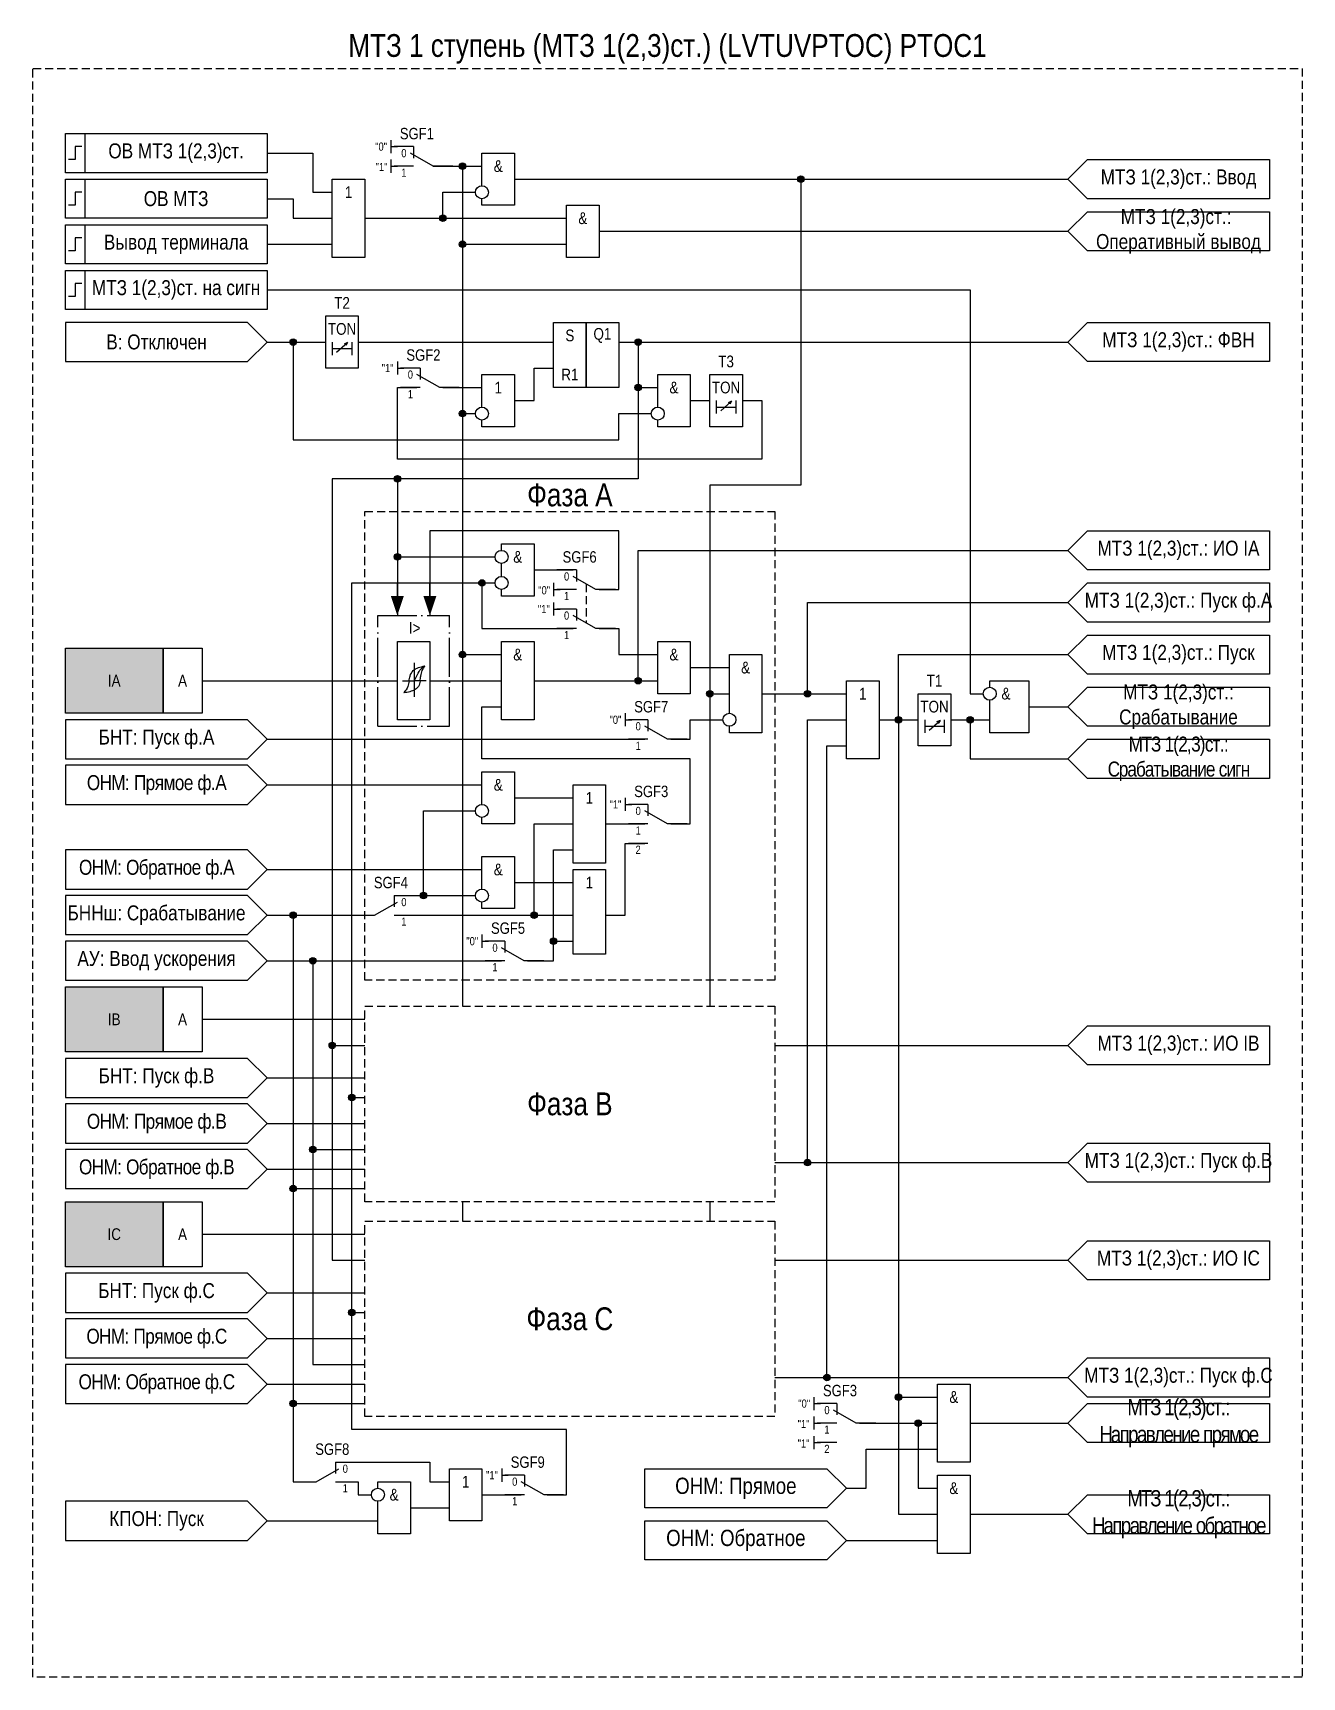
# Model space of a CAD drawing. Header units: millimetres. Extents: x -60 to 2170, y -116 to 657.
# Drawn here: x 743 to 938, y 394 to 646.5 of the extents above; entities that cross this region are included whole.
import ezdxf
from ezdxf.enums import TextEntityAlignment as Align

# ---------------------------------------------------------------- set-up
doc = ezdxf.new("R2010")
doc.units = ezdxf.units.MM
doc.linetypes.add('ACAD_ISO04W100', pattern=[30, 24, -3, 0, -3])
doc.linetypes.add('штриховая2', pattern=[0.375, 0.25, -0.125])
doc.layers.add('TEXT', color=7, linetype='Continuous', lineweight=25)
doc.layers.add('Основная', color=7, linetype='Continuous')
doc.styles.add('1.8_Gost_RD', font='ARIALN.TTF', dxfattribs={"height": 1.8})
doc.styles.add('2.5_Gost_RD', font='ARIALN.TTF', dxfattribs={"height": 2.5})
doc.styles.add('3.5_Gost_RD', font='ARIALN.TTF', dxfattribs={"height": 3.5})
doc.styles.add('Вывод', font='ARIALN.TTF', dxfattribs={"height": 2.5})
doc.styles.add('Компонент', font='ARIALN.TTF', dxfattribs={"height": 3.5})

msp = doc.modelspace()

# ---------------------------------------------------------------- texts
at = {"color": 30, "ltscale": 100, "insert": (840.5, 644), "char_height": 3.5, "width": 195, "attachment_point": 5, "style": '3.5_Gost_RD'}
msp.add_mtext('МТЗ 1 ступень (МТЗ 1(2,3)ст.) (LVTUVPTOC) {\\C6;PTOC1}', dxfattribs=at)
at = {"ltscale": 100, "char_height": 1.25, "attachment_point": 1, "style": '3.5_Gost_RD'}
for s, insert in [('"1"', (795.66, 626.5)), ('"0"', (820.64, 561.5)), ('2', (835.59, 521.66)), ('"1"', (860.5, 433.5)), ('"1"', (860.5, 430.5)), ('2', (864.59, 429.66))]:
    msp.add_mtext_dynamic_manual_height_columns(s, width=2, gutter_width=17.5, heights=[0], dxfattribs=dict(at, insert=insert))
at = {"ltscale": 100, "attachment_point": 5}
for s, insert, char_height, width, style in [('&', (814.5, 626), 1.8, 5, '2.5_Gost_RD'), ('МТЗ 1(2,3)ст.: Ввод', (919, 624), 2.3, 28, '2.5_Gost_RD'), ('1', (791.5, 622), 1.8, 5, '2.5_Gost_RD'), ('&', (827.5, 618), 1.8, 5, '2.5_Gost_RD'), ('МТЗ 1(2,3)ст.:  Оперативный вывод', (919, 616), 2.3, 28, '2.5_Gost_RD'), ('МТЗ 1(2,3)ст. на сигн', (765, 607), 2.3, 28, '2.5_Gost_RD'), ('T2', (790.5, 605), 1.8, 5, '2.5_Gost_RD'), ('TON', (790.5, 601), 1.8, 5, '2.5_Gost_RD'), ('S', (825.5, 600), 1.8, 5, '2.5_Gost_RD'), ('Q1', (830.5, 600), 1.8, 5, '2.5_Gost_RD'), ('МТЗ 1(2,3)ст.: ФВН', (919, 599), 2.3, 28, '2.5_Gost_RD'), ('T3', (849.5, 596), 1.8, 5, '2.5_Gost_RD'), ('R1', (825.5, 594), 1.8, 5, '2.5_Gost_RD'), ('1', (814.5, 592), 1.8, 5, '2.5_Gost_RD'), ('&', (841.5, 592), 1.8, 5, '2.5_Gost_RD'), ('TON', (849.5, 592), 1.8, 5, '2.5_Gost_RD'), ('МТЗ 1(2,3)ст.: ИО IА', (919, 567), 2.3, 28, '2.5_Gost_RD'), ('&', (817.5, 566), 1.8, 5, '2.5_Gost_RD'), ('МТЗ 1(2,3)ст.: Пуск ф.А', (919, 559), 2.3, 28, '2.5_Gost_RD'), ('&', (817.5, 551), 1.8, 5, '2.5_Gost_RD'), ('&', (841.5, 551), 1.8, 5, '2.5_Gost_RD'), ('МТЗ 1(2,3)ст.: Пуск', (919, 551), 2.3, 28, '2.5_Gost_RD'), ('IA', (755.5, 547), 1.8, 15, '1.8_Gost_RD'), ('А', (766, 547), 1.8, 6, '1.8_Gost_RD'), ('&', (852.5, 549), 1.8, 5, '2.5_Gost_RD'), ('T1', (881.52, 547), 1.8, 5, '2.5_Gost_RD'), ('1', (870.5, 545), 1.8, 5, '2.5_Gost_RD'), ('&', (892.5, 545), 1.8, 5, '2.5_Gost_RD'), ('МТЗ 1(2,3)ст.: Срабатывание ', (919, 543), 2.3, 28, '2.5_Gost_RD'), ('TON', (881.52, 543), 1.8, 5, '2.5_Gost_RD'), ('{\\T0.9;МТЗ 1(2,3)ст.: Срабатывание сигн}', (919, 535), 2.3, 28, '2.5_Gost_RD'), ('&', (814.5, 531), 1.8, 5, '2.5_Gost_RD'), ('1', (828.5, 529), 1.8, 5, '2.5_Gost_RD'), ('&', (814.5, 518), 1.8, 5, '2.5_Gost_RD'), ('1', (828.5, 516), 1.8, 5, '2.5_Gost_RD'), ('IВ', (755.5, 495), 1.8, 15, '1.8_Gost_RD'), ('А', (766, 495), 1.8, 6, '1.8_Gost_RD'), ('МТЗ 1(2,3)ст.: ИО IВ', (919, 491), 2.3, 28, '2.5_Gost_RD'), ('МТЗ 1(2,3)ст.: Пуск ф.В', (919, 473), 2.3, 28, '2.5_Gost_RD'), ('IC', (755.5, 462), 1.8, 15, '1.8_Gost_RD'), ('А', (766, 462), 1.8, 6, '1.8_Gost_RD'), ('МТЗ 1(2,3)ст.: ИО IС', (919, 458), 2.3, 28, '2.5_Gost_RD'), ('МТЗ 1(2,3)ст.: Пуск ф.С', (919, 440), 2.3, 28, '2.5_Gost_RD'), ('&', (884.5, 437), 1.8, 5, '2.5_Gost_RD'), ('{\\T0.85;МТЗ 1(2,3)ст.: Направление прямое}', (919, 433), 2.5, 28, '2.5_Gost_RD'), ('1', (809.5, 424), 1.8, 5, '2.5_Gost_RD'), ('ОНМ: Прямое', (851, 423), 2.5, 28, '2.5_Gost_RD'), ('&', (798.5, 422), 1.8, 5, '2.5_Gost_RD'), ('&', (884.5, 423), 1.8, 5, '2.5_Gost_RD'), ('{\\T0.85;МТЗ 1(2,3)ст.: Направление обратное}', (919, 419), 2.5, 28, '2.5_Gost_RD'), ('КПОН: Пуск', (762, 418), 2.3, 28, '2.5_Gost_RD'), ('ОНМ: Обратное', (851, 415), 2.5, 28, '2.5_Gost_RD')]:
    msp.add_mtext(s, dxfattribs=dict(at, insert=insert, char_height=char_height, width=width, style=style))
at = {"color": 251, "ltscale": 100, "true_color": 0x58595b, "char_height": 3.5, "width": 63, "attachment_point": 5, "style": '3.5_Gost_RD'}
for s, insert in [('Фаза А', (825.5, 575.5)), ('Фаза В', (825.5, 482)), ('Фаза С', (825.5, 449))]:
    msp.add_mtext(s, dxfattribs=dict(at, insert=insert))
at = {"color": 7, "ltscale": 100, "insert": (796, 556), "char_height": 1.8, "attachment_point": 1, "style": '1.8_Gost_RD'}
msp.add_mtext_dynamic_manual_height_columns('\\pi4.7676;I>', width=11, gutter_width=17.5, heights=[0], dxfattribs=at)
at = {"layer": 'TEXT', "ltscale": 100, "char_height": 2.3, "attachment_point": 5, "style": '2.5_Gost_RD'}
for s, insert, width in [('ОВ МТЗ 1(2,3)ст.', (765, 628), 28), ('ОВ МТЗ', (765, 621), 28), ('Вывод терминала', (765, 614), 28), ('В: Отключен', (762, 599), 28), ('БНТ: Пуск ф.А', (762, 538), 28), ('{\\T0.95;ОНМ: Прямое ф.А}', (762, 531), 28), ('{\\T0.95;ОНМ: Обратное ф.А}', (762, 518), 28), ('БННш: Срабатывание', (762, 511), 28), ('АУ: Ввод ускорения', (762, 504), 28), ('БНТ: Пуск ф.В', (762, 486), 28), ('{\\T0.95;ОНМ: Прямое ф.В}', (762, 479), 28.2626), ('{\\T0.95;ОНМ: Обратное ф.В}', (762, 472), 28), ('БНТ: Пуск ф.С', (762, 453), 28), ('{\\T0.95;ОНМ: Прямое ф.С}', (762, 446), 28), ('{\\T0.95;ОНМ: Обратное ф.С}', (762, 439), 28)]:
    msp.add_mtext(s, dxfattribs=dict(at, insert=insert, width=width))

# ---------------------------------------------------------------- blocks, each defined once
blk = doc.blocks.new('*U892')
at = {"layer": 'Основная', "linetype": 'ACAD_ISO04W100', "ltscale": 0.25}
for p, q in [((0, 0), (11, 0)), ((0, -17), (0, 0)), ((11, -17), (11, 0)), ((0, -17), (11, -17))]:
    blk.add_line(p, q, dxfattribs=at)
at = {"layer": 'Основная', "style": 'Компонент'}
blk.add_attdef('ОУ', text='', height=3.5, dxfattribs=at).set_placement((11, 0), align=Align.MIDDLE_CENTER)
blk = doc.blocks.new('Точка')
at = {"ltscale": 100}
h = blk.add_hatch(color=256, dxfattribs=at)
h.dxf.hatch_style = 1
edge = h.paths.add_edge_path()
edge.add_arc((0, 0), 0.5, 0, 360)
blk.add_circle((0, 0), 0.5, dxfattribs=at)
blk = doc.blocks.new('*U978')
at = {"ltscale": 0.25}
blk.add_line((-1, 0), (-5, 0), dxfattribs=at)
blk.add_lwpolyline([(-3, 0, 2, 0, 0), (0, 0, 0, 0, 0)], format="xyseb", dxfattribs=at)
at = {"layer": 'Основная', "style": 'Вывод'}
blk.add_attdef('ОТ', text='', height=2.5, dxfattribs=at).set_placement((-4, 0), align=Align.MIDDLE_CENTER)
blk = doc.blocks.new('*U958')
at = {"layer": 'Основная', "ltscale": 0.35}
blk.add_line((6, 6), (6, 2.5), dxfattribs=at)
at = {"layer": 'Основная', "color": 0}
blk.add_line((0, 0), (7, 4), dxfattribs=at)
blk = doc.blocks.new('*U1016')
at = {"layer": 'Основная', "color": 0}
for p, q in [((-3, 6), (-9, 6)), ((-3, 0), (-9, 0)), ((9, 0), (3, 0))]:
    blk.add_line(p, q, dxfattribs=at)
at = {"layer": 'Основная', "ltscale": 0.25, "xscale": -1}
blk.add_blockref('*U958', (3, 0), dxfattribs=at)
at = {"layer": 'Основная'}
for tag, height, style, p in [('ОУ', 3.5, 'Компонент', (-2, 10)), ('В1', 2.5, 'Вывод', (-13, 6)), ('В2', 2.5, 'Вывод', (-6, 4)), ('В3', 2.5, 'Вывод', (-6, -2))]:
    blk.add_attdef(tag, text='', height=height, dxfattribs=dict(at, style=style)).set_placement(p, align=Align.MIDDLE_CENTER)
blk = doc.blocks.new('*U1018')
at = {"layer": 'Основная', "color": 0}
for p, q in [((3, 6), (9, 6)), ((-9, 0), (-3, 0)), ((3, 0), (9, 0))]:
    blk.add_line(p, q, dxfattribs=at)
at = {"layer": 'Основная', "ltscale": 0.25}
blk.add_blockref('*U958', (-3, 0), dxfattribs=at)
at = {"layer": 'Основная'}
for tag, height, style, p in [('ОУ', 3.5, 'Компонент', (2, 10)), ('В2', 2.5, 'Вывод', (6, 4)), ('В1', 2.5, 'Вывод', (13, 6)), ('В3', 2.5, 'Вывод', (6, -2))]:
    blk.add_attdef(tag, text='', height=height, dxfattribs=dict(at, style=style)).set_placement(p, align=Align.MIDDLE_CENTER)
blk = doc.blocks.new('*U1037')
at = {"layer": 'Основная', "color": 0}
for p, q in [((-3, 6), (-9, 6)), ((-3, 0), (-9, 0)), ((9, 0), (3, 0))]:
    blk.add_line(p, q, dxfattribs=at)
at = {"layer": 'Основная', "ltscale": 0.25, "xscale": -1}
blk.add_blockref('*U958', (3, 0), dxfattribs=at)
at = {"layer": 'Основная'}
for tag, height, style, p in [('ОУ', 3.5, 'Компонент', (-2, 10)), ('В1', 2.5, 'Вывод', (-13, 6)), ('В2', 2.5, 'Вывод', (-6, 4)), ('В3', 2.5, 'Вывод', (-6, -2))]:
    blk.add_attdef(tag, text='', height=height, dxfattribs=dict(at, style=style)).set_placement(p, align=Align.MIDDLE_CENTER)
blk = doc.blocks.new('*U1030')
at = {"layer": 'Основная', "color": 0}
for p, q in [((3, 6), (9, 6)), ((-9, 0), (-3, 0)), ((3, 0), (9, 0))]:
    blk.add_line(p, q, dxfattribs=at)
at = {"layer": 'Основная', "ltscale": 0.25}
blk.add_blockref('*U958', (-3, 0), dxfattribs=at)
at = {"layer": 'Основная'}
for tag, height, style, p in [('ОУ', 3.5, 'Компонент', (2, 10)), ('В2', 2.5, 'Вывод', (6, 4)), ('В1', 2.5, 'Вывод', (14, 6)), ('В3', 2.5, 'Вывод', (6, -2))]:
    blk.add_attdef(tag, text='', height=height, dxfattribs=dict(at, style=style)).set_placement(p, align=Align.MIDDLE_CENTER)

# ---------------------------------------------------------------- hatches: boundary and pattern name
at = {"ltscale": 100, "true_color": 0xef8637}
h = msp.add_hatch(color=30, dxfattribs=at)
h.dxf.hatch_style = 1
h.paths.add_polyline_path([(748, 552), (763, 552), (763, 542), (748, 542)])
h = msp.add_hatch(color=30, dxfattribs=at)
h.dxf.hatch_style = 1
h.paths.add_polyline_path([(748, 500), (763, 500), (763, 490), (748, 490)])
h = msp.add_hatch(color=30, dxfattribs=at)
h.dxf.hatch_style = 1
h.paths.add_polyline_path([(748, 467), (763, 467), (763, 457), (748, 457)])

# ---------------------------------------------------------------- linework, layer by layer
at = {"ltscale": 100}
for p, q in [((798, 630), (798, 628)), ((798, 629), (799, 629)), ((798, 627), (798, 625)), ((798, 626), (799, 626)), ((799, 596), (799, 594)), ((799, 595), (800, 595)), ((823, 562), (823, 560)), ((823, 561), (824, 561)), ((823, 559), (823, 557)), ((823, 558), (824, 558)), ((834, 542), (834, 540)), ((834, 541), (835, 541)), ((834, 529), (834, 527)), ((834, 528), (835, 528)), ((837.5, 522), (834.5, 522)), ((812, 508), (812, 506)), ((812, 507), (813, 507)), ((863, 437), (863, 435)), ((863, 436), (864, 436)), ((863, 434), (863, 432)), ((863, 433), (864, 433)), ((863, 431), (863, 429)), ((863, 430), (864, 430)), ((866.5, 430), (863.5, 430)), ((815.03, 426.01), (815.03, 424.01)), ((815.03, 425.01), (816.03, 425.01))]:
    msp.add_line(p, q, dxfattribs=at)
at = {"color": 7, "ltscale": 100}
for p, q in [((789.67, 597.42), (791.34, 598.91)), ((791.34, 598.91), (790.82, 598.69)), ((791.34, 598.91), (791.07, 598.44)), ((848.67, 588.41), (850.34, 589.9)), ((850.34, 589.9), (849.82, 589.68)), ((850.34, 589.9), (850.08, 589.43)), ((799.79, 547), (801.6, 547)), ((803.42, 547), (801.6, 547)), ((880.7, 539.41), (882.37, 540.9)), ((882.37, 540.9), (881.85, 540.68)), ((882.37, 540.9), (882.1, 540.43))]:
    msp.add_line(p, q, dxfattribs=at)
msp.add_line((801.6, 549.72), (801.6, 544.52))
at = {"color": 7, "linetype": 'штриховая2', "ltscale": 5}
msp.add_lwpolyline([(743, 641), (938, 641), (938, 394), (743, 394)], close=True, dxfattribs=at)
at = {"ltscale": 100}
for points in [[(748, 631), (751, 631), (751, 625), (748, 625)], [(748, 631), (779, 631), (779, 625), (748, 625)], [(933, 627), (933, 621), (905, 621), (902, 624), (905, 627)], [(748, 624), (751, 624), (751, 618), (748, 618)], [(748, 624), (779, 624), (779, 618), (748, 618)], [(789, 624), (794, 624), (794, 612), (789, 612)], [(825, 620), (830, 620), (830, 612), (825, 612)], [(933, 619), (933, 613), (905, 613), (902, 616), (905, 619)], [(748, 617), (751, 617), (751, 611), (748, 611)], [(748, 617), (779, 617), (779, 611), (748, 611)], [(748, 610), (751, 610), (751, 604), (748, 604)], [(748, 610), (779, 610), (779, 604), (748, 604)], [(788, 603), (793, 603), (793, 595), (788, 595)], [(823, 602), (828, 602), (828, 592), (823, 592)], [(828, 602), (833, 602), (833, 592), (828, 592)], [(847, 594), (852, 594), (852, 586), (847, 586)], [(933, 570), (933, 564), (905, 564), (902, 567), (905, 570)], [(933, 562), (933, 556), (905, 556), (902, 559), (905, 562)], [(799, 553), (804, 553), (804, 541), (799, 541)], [(815, 553), (820, 553), (820, 541), (815, 541)], [(839, 553), (844, 553), (844, 545), (839, 545)], [(933, 554), (933, 548), (905, 548), (902, 551), (905, 554)], [(748, 552), (763, 552), (763, 542), (748, 542)], [(763, 552), (769, 552), (769, 542), (763, 542)], [(868, 547), (873, 547), (873, 535), (868, 535)], [(933, 546), (933, 540), (905, 540), (902, 543), (905, 546)], [(879.02, 545), (884.02, 545), (884.02, 537), (879.02, 537)], [(933, 538), (933, 532), (905, 532), (902, 535), (905, 538)], [(826, 531), (831, 531), (831, 519), (826, 519)], [(826, 518), (831, 518), (831, 505), (826, 505)], [(748, 500), (763, 500), (763, 490), (748, 490)], [(763, 500), (769, 500), (769, 490), (763, 490)], [(933, 494), (933, 488), (905, 488), (902, 491), (905, 494)], [(933, 476), (933, 470), (905, 470), (902, 473), (905, 476)], [(748, 467), (763, 467), (763, 457), (748, 457)], [(763, 467), (769, 467), (769, 457), (763, 457)], [(933, 461), (933, 455), (905, 455), (902, 458), (905, 461)], [(933, 443), (933, 437), (905, 437), (902, 440), (905, 443)], [(882, 439), (887, 439), (887, 427), (882, 427)], [(933, 430), (905, 430), (902, 433), (905, 436), (933, 436)], [(807, 426), (812, 426), (812, 418), (807, 418)], [(865, 426), (868, 423), (865, 420), (837, 420), (837, 426)], [(882, 425), (887, 425), (887, 413), (882, 413)], [(933, 416), (905, 416), (902, 419), (905, 422), (933, 422)], [(865, 418), (868, 415), (865, 412), (837, 412), (837, 418)]]:
    msp.add_lwpolyline(points, close=True, dxfattribs=at)
at = {"lineweight": 30, "ltscale": 100}
for points in [[(750.5, 629), (749.5, 629), (749.5, 627), (748.5, 627)], [(750.5, 622), (749.5, 622), (749.5, 620), (748.5, 620)], [(750.5, 615), (749.5, 615), (749.5, 613), (748.5, 613)], [(750.5, 608), (749.5, 608), (749.5, 606), (748.5, 606)]]:
    msp.add_lwpolyline(points, dxfattribs=at)
at = {"ltscale": 100}
for points in [[(779, 628), (786, 628), (786, 622), (789, 622)], [(812, 623), (812, 628), (817, 628), (817, 620), (812, 620), (812, 621)], [(804.5, 626), (812, 626)], [(805, 626), (809, 626), (809, 551), (815, 551)], [(805, 626), (809, 626), (809, 551), (809, 497)], [(805, 626), (809, 626), (809, 588), (811, 588)], [(805, 626), (809, 626), (809, 614), (825, 614)], [(817, 624), (902, 624)], [(817, 624), (861, 624), (861, 577), (847, 577), (847, 545), (850, 545)], [(817, 624), (861, 624), (861, 577), (847, 577), (847, 497)], [(794, 618), (806, 618), (806, 622), (811, 622)], [(779, 621), (783, 621), (783, 618), (789, 618)], [(794, 618), (825, 618)], [(779, 614), (789, 614)], [(830, 616), (902, 616)], [(779, 607), (887, 607), (887, 545), (889, 545)], [(779, 599), (776, 602), (748, 602), (748, 596), (776, 596), (779, 599)], [(933, 596), (905, 596), (902, 599), (905, 602), (933, 602), (933, 596), (905, 596), (902, 599), (905, 602), (933, 602)], [(779, 599), (783, 599), (783, 584), (833, 584), (833, 588), (838, 588)], [(779, 599), (788, 599)], [(789, 599), (789, 597)], [(833, 599), (836, 599), (836, 578), (789, 578), (789, 491), (794, 491)], [(833, 599), (836, 599), (836, 578), (789, 578), (789, 458), (794, 458)], [(792, 599), (792, 597)], [(793, 599), (823, 599)], [(833, 599), (836, 599), (836, 578), (799, 578), (799, 566), (814, 566)], [(833, 599), (836, 599), (836, 578), (799, 578), (799, 566), (799, 566), (799, 557)], [(833, 599), (836, 599), (836, 592), (839, 592)], [(833, 599), (902, 599)], [(789, 598), (792, 598)], [(812, 589), (812, 594), (817, 594), (817, 586), (812, 586), (812, 587)], [(817, 590), (820, 590), (820, 595), (823, 595)], [(839, 589), (839, 594), (844, 594), (844, 586), (839, 586), (839, 587)], [(852, 590), (855, 590), (855, 581), (799, 581), (799, 592), (802, 592)], [(806, 592), (812, 592)], [(844, 590), (847, 590)], [(848, 590), (848, 588)], [(848, 589), (851, 589)], [(851, 590), (851, 588)], [(830, 561), (833, 561), (833, 570), (804, 570), (804, 557)], [(815, 567), (815, 568), (820, 568), (820, 560), (815, 560), (815, 561)], [(820, 547), (836, 547), (836, 567), (902, 567)], [(815, 563), (815, 565)], [(820, 564), (826, 564)], [(822, 422), (825, 422), (825, 432), (792, 432), (792, 562), (814, 562)], [(822, 422), (825, 422), (825, 432), (792, 432), (792, 562), (812, 562), (812, 555), (826, 555)], [(855, 545), (862, 545), (862, 559), (902, 559)], [(830, 555), (833, 555), (833, 551), (839, 551)], [(850, 542), (850, 551), (855, 551), (855, 539), (850, 539), (850, 540)], [(873, 541), (876, 541), (876, 551), (902, 551)], [(844, 549), (850, 549)], [(769, 547), (799, 547)], [(804, 547), (815, 547)], [(820, 547), (839, 547)], [(820, 547), (823, 547)], [(890, 546), (890, 547), (896, 547), (896, 539), (890, 539), (890, 544)], [(841, 525), (844, 525), (844, 535), (812, 535), (812, 543), (815, 543)], [(855, 545), (868, 545)], [(896, 543), (902, 543)], [(779, 538), (776, 541), (748, 541), (748, 535), (776, 535), (779, 538)], [(841, 538), (844, 538), (844, 541), (849, 541)], [(857, 473), (862, 473), (862, 541), (868, 541)], [(873, 541), (876, 541), (876, 419), (882, 419)], [(873, 541), (876, 541), (876, 437), (882, 437)], [(873, 541), (879, 541)], [(880.02, 541), (880.02, 539)], [(883.02, 541), (883.02, 539)], [(884, 541), (890, 541)], [(884, 541), (887, 541), (887, 535), (902, 535)], [(779, 538), (837, 538)], [(880.02, 540), (883.02, 540)], [(857, 440), (865, 440), (865, 537), (868, 537)], [(779, 531), (776, 534), (748, 534), (748, 528), (776, 528), (779, 531)], [(812, 528), (812, 533), (817, 533), (817, 525), (812, 525), (812, 526)], [(779, 531), (812, 531)], [(817, 529), (826, 529)], [(799, 514), (803, 514), (803, 527), (811, 527)], [(799, 511), (820, 511), (820, 525), (826, 525)], [(831, 525), (837, 525)], [(779, 518), (776, 521), (748, 521), (748, 515), (776, 515), (779, 518)], [(819, 504), (823, 504), (823, 521), (826, 521)], [(831, 511), (834, 511), (834, 522), (837, 522)], [(779, 518), (812, 518)], [(812, 515), (812, 520), (817, 520), (817, 512), (812, 512), (812, 513)], [(817, 516), (826, 516)], [(779, 511), (776, 514), (748, 514), (748, 508), (776, 508), (779, 511)], [(799, 514), (811, 514)], [(779, 511), (795, 511)], [(779, 511), (783, 511), (783, 469), (794, 469)], [(779, 511), (783, 511), (783, 436), (794, 436)], [(779, 511), (783, 511), (783, 424), (786, 424)], [(799, 511), (826, 511)], [(779, 504), (776, 507), (748, 507), (748, 501), (776, 501), (779, 504)], [(819, 504), (823, 504), (823, 507), (826, 507)], [(779, 504), (815, 504)], [(779, 504), (786, 504), (786, 475), (794, 475)], [(779, 504), (786, 504), (786, 442), (794, 442)], [(769, 495), (794, 495)], [(857, 491), (902, 491)], [(779, 486), (776, 489), (748, 489), (748, 483), (776, 483), (779, 486)], [(779, 486), (794, 486)], [(822, 422), (825, 422), (825, 432), (792, 432), (792, 483), (794, 483)], [(779, 479), (776, 482), (748, 482), (748, 476), (776, 476), (779, 479)], [(779, 479), (794, 479)], [(779, 472), (776, 475), (748, 475), (748, 469), (776, 469), (779, 472)], [(857, 473), (902, 473)], [(779, 472), (794, 472)], [(809, 467), (809, 464)], [(847, 467), (847, 464)], [(769, 462), (794, 462)], [(857, 458), (902, 458)], [(779, 453), (776, 456), (748, 456), (748, 450), (776, 450), (779, 453)], [(779, 453), (794, 453)], [(822, 422), (825, 422), (825, 432), (792, 432), (792, 450), (794, 450)], [(779, 446), (776, 449), (748, 449), (748, 443), (776, 443), (779, 446)], [(779, 446), (794, 446)], [(779, 439), (776, 442), (748, 442), (748, 436), (776, 436), (779, 439)], [(857, 440), (902, 440)], [(779, 439), (794, 439)], [(870, 433), (882, 433)], [(870, 433), (879, 433), (879, 423), (882, 423)], [(887, 433), (902, 433)], [(790, 427), (804, 427), (804, 424), (807, 424)], [(868, 423), (871, 423), (871, 429), (882, 429)], [(790, 424), (793, 424), (793, 422), (795, 422)], [(796, 423), (796, 424), (801, 424), (801, 416), (796, 416), (796, 421)], [(812, 422), (818, 422)], [(779, 418), (776, 421), (748, 421), (748, 415), (776, 415), (779, 418)], [(801, 420), (807, 420)], [(779, 418), (796, 418)], [(887, 419), (902, 419)], [(868, 415), (882, 415)]]:
    msp.add_lwpolyline(points, dxfattribs=at)
at = {"color": 251, "linetype": 'штриховая2', "ltscale": 5, "true_color": 0x58595b}
for points in [[(794, 573), (857, 573), (857, 501), (794, 501)], [(794, 497), (857, 497), (857, 467), (794, 467)], [(794, 464), (857, 464), (857, 434), (794, 434)]]:
    msp.add_lwpolyline(points, close=True, dxfattribs=at)
at = {"linetype": 'штриховая2', "ltscale": 5}
msp.add_lwpolyline([(828, 561.86), (828, 555.86)], dxfattribs=at)
for centre in [(812, 622), (839, 588)]:
    msp.add_circle(centre, 1)
at = {"ltscale": 100}
for centre in [(812, 588), (815, 566), (815, 562), (890, 545), (850, 541), (812, 527), (812, 514), (796, 422)]:
    msp.add_circle(centre, 1, dxfattribs=at)
for points in [[(800.8, 546.92), (800.95, 547.71), (801.44, 548.54), (803.2, 549.26)], [(801.6, 547), (802, 547.72), (802.47, 548.6), (803.2, 549.26)], [(802.48, 546.92), (802.6, 547.71), (802.81, 548.54), (803.2, 549.26)], [(800.8, 546.92), (800.6, 546.13), (800, 545.12)], [(802.48, 546.92), (802.25, 546.13), (801.76, 545.67), (800, 545.12)]]:
    msp.add_spline(points, degree=3)

# ---------------------------------------------------------------- block references
for p in [(809, 626), (861, 624), (806, 618), (809, 614), (783, 599), (836, 599), (836, 592), (809, 588), (799, 578), (799, 566), (812, 562), (809, 551), (836, 547), (847, 545), (862, 545), (876, 541), (876, 541), (887, 541), (803, 514), (783, 511), (820, 511), (823, 507), (786, 504), (789, 491), (792, 483), (786, 475), (862, 473), (783, 469), (792, 450), (865, 440), (876, 437), (783, 436), (879, 433)]:
    msp.add_blockref('Точка', p, dxfattribs=at)
at = {"layer": 'Основная', "ltscale": 0.25, "xscale": 0.5, "yscale": 0.5, "zscale": 0.5}
for name, p, values in [('*U1016', (803, 626), {'ОУ': 'SGF1', 'В1': '"0"', 'В2': '0', 'В3': '1'}), ('*U1037', (804, 592), {'ОУ': 'SGF2', 'В1': '"1"', 'В2': '0', 'В3': '1'}), ('*U1016', (839, 538), {'ОУ': 'SGF7', 'В1': '"0"', 'В2': '0', 'В3': '1'}), ('*U1016', (839, 525), {'ОУ': 'SGF3', 'В1': '"1"', 'В2': '0', 'В3': '1'}), ('*U1016', (817, 504), {'ОУ': 'SGF5', 'В1': '"0"', 'В2': '0', 'В3': '1'}), ('*U1016', (868, 433), {'ОУ': 'SGF3', 'В1': '"0"', 'В2': '0', 'В3': '1'}), ('*U1016', (820.03, 422.01), {'ОУ': 'SGF9', 'В1': '"1"', 'В2': '0', 'В3': '1'})]:
    msp.add_blockref(name, p, dxfattribs=at).add_auto_attribs(values)
at = {"layer": 'Основная', "ltscale": 0.25}
ref = msp.add_blockref('*U1016', (828, 561), dxfattribs=dict(at, xscale=0.5, yscale=0.5, zscale=0.5))
ref.add_attrib('ОУ', 'SGF6', dxfattribs={"height": 1.75, "style": 'Компонент'}).set_placement((827, 566), align=Align.MIDDLE_CENTER)
ref.add_attrib('В2', '0', dxfattribs={"height": 1.25, "style": 'Вывод'}).set_placement((825, 563), align=Align.MIDDLE_CENTER)
ref.add_attrib('В3', '1', dxfattribs={"height": 1.25, "style": 'Вывод'}).set_placement((825, 560), align=Align.MIDDLE_CENTER)
at = {"layer": 'Основная', "ltscale": 0.25, "rotation": 270}
for p in [(799, 557), (804, 557)]:
    msp.add_blockref('*U978', p, dxfattribs=at)
at = {"layer": 'Основная', "ltscale": 0.25}
ref = msp.add_blockref('*U1016', (828, 555), dxfattribs=dict(at, xscale=0.5, yscale=0.5, zscale=0.5))
ref.add_attrib('В1', '"1"', dxfattribs={"height": 1.25, "style": 'Вывод'}).set_placement((821.5, 558), align=Align.MIDDLE_CENTER)
ref.add_attrib('В2', '0', dxfattribs={"height": 1.25, "style": 'Вывод'}).set_placement((825, 557), align=Align.MIDDLE_CENTER)
ref.add_attrib('В3', '1', dxfattribs={"height": 1.25, "style": 'Вывод'}).set_placement((825, 554), align=Align.MIDDLE_CENTER)
msp.add_blockref('*U892', (796, 557), dxfattribs=at)
ref = msp.add_blockref('*U1018', (797, 511), dxfattribs=dict(at, xscale=0.5, yscale=0.5, zscale=0.5))
ref.add_attrib('ОУ', 'SGF4', dxfattribs={"height": 1.75, "style": 'Компонент'}).set_placement((798, 516), align=Align.MIDDLE_CENTER)
ref.add_attrib('В2', '0', dxfattribs={"height": 1.25, "style": 'Вывод'}).set_placement((800, 513), align=Align.MIDDLE_CENTER)
ref.add_attrib('В3', '1', dxfattribs={"height": 1.25, "style": 'Вывод'}).set_placement((800, 510), align=Align.MIDDLE_CENTER)
ref = msp.add_blockref('*U1030', (788, 424), dxfattribs=dict(at, xscale=0.5, yscale=0.5, zscale=0.5))
ref.add_attrib('ОУ', 'SGF8', dxfattribs={"height": 1.75, "style": 'Компонент'}).set_placement((789, 429), align=Align.MIDDLE_CENTER)
ref.add_attrib('В2', '0', dxfattribs={"height": 1.25, "style": 'Вывод'}).set_placement((791, 426), align=Align.MIDDLE_CENTER)
ref.add_attrib('В3', '1', dxfattribs={"height": 1.25, "style": 'Вывод'}).set_placement((791, 423), align=Align.MIDDLE_CENTER)

msp.set_redraw_order([(e.dxf.handle, doc.entitydb.next_handle()) for e in msp.query("TEXT MTEXT ATTDEF DIMENSION ARC_DIMENSION")])  # texts and dimensions are drawn at this point

doc.saveas('drawing.dxf')
